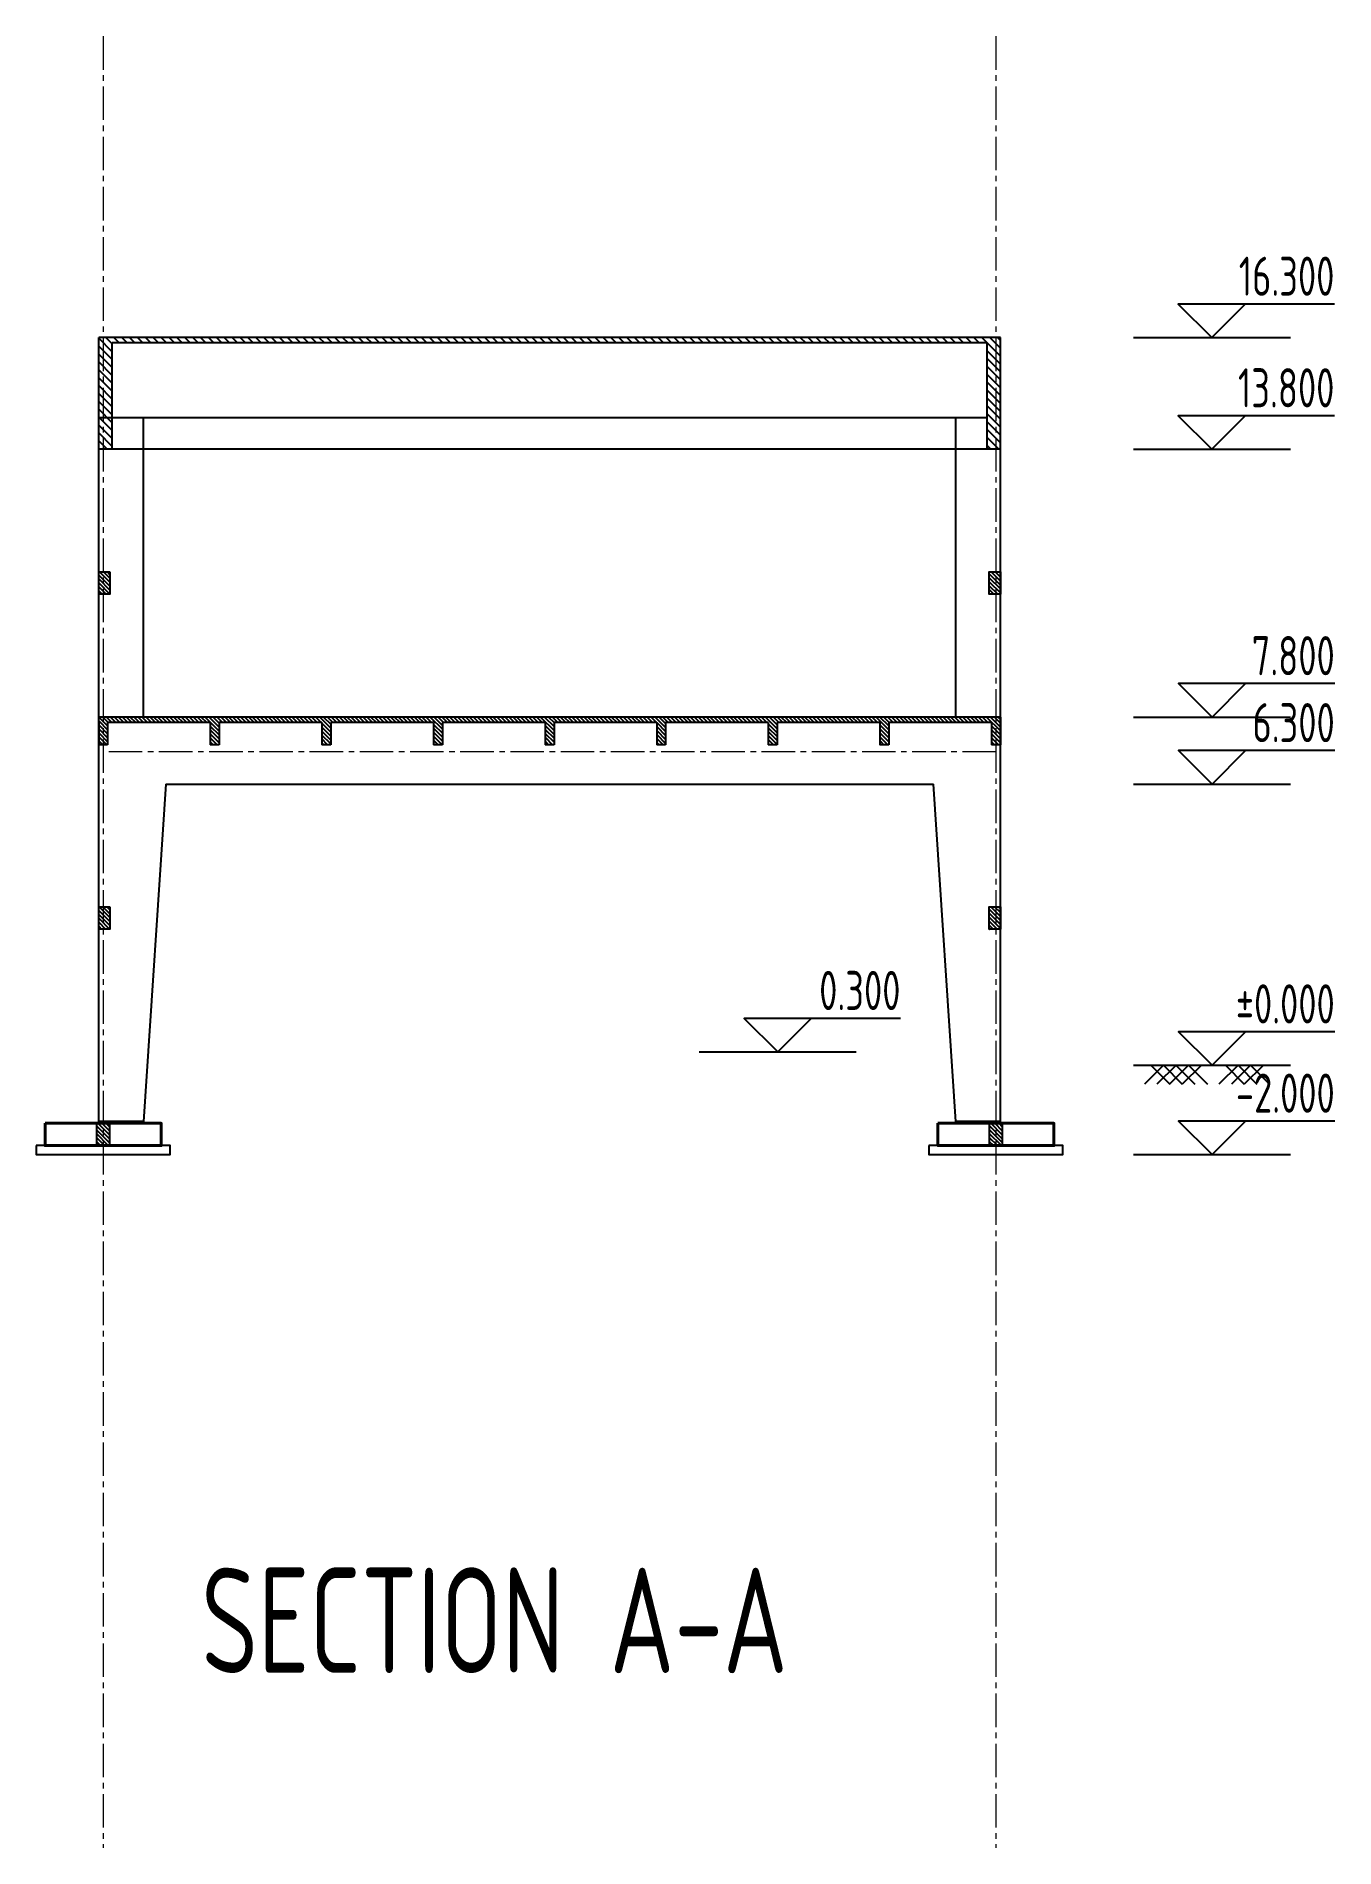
# Model space of a CAD drawing. Header units: metres. Extents: x 202848 to 204724, y 1924431 to 1925550.
# Drawn here: x 203681.96 to 203711.05, y 1924909.18 to 1924949.76 of the extents above; entities that cross this region are included whole.
import ezdxf
from ezdxf.enums import TextEntityAlignment as Align

# ---------------------------------------------------------------- set-up
doc = ezdxf.new("R2010")
doc.units = ezdxf.units.M
doc.header["$MEASUREMENT"] = 0
doc.linetypes.add('CENTER2', pattern=[1.125, 0.75, -0.125, 0.125, -0.125])
doc.linetypes.add('HIDDEN2', pattern=[0.1875, 0.125, -0.0625])
doc.layers.add('Axis', color=1, linetype='CENTER2', lineweight=5)
doc.layers.add('RC_Footing', color=3, linetype='Continuous', lineweight=40)
for name, color, linetype in [('Beam', 7, 'Continuous'), ('Columns', 2, 'Continuous'), ('Frame', 7, 'Continuous'), ('Hidden', 7, 'HIDDEN2'), ('PC_footing', 4, 'Continuous'), ('plate', 7, 'Continuous'), ('Wall Beam', 7, 'Continuous')]:
    doc.layers.add(name, color=color, linetype=linetype)
doc.styles.add('YQ_DIM', font='SUPEROS.SHX', dxfattribs={"width": 0.8, "bigfont": 'HZDX.SHX'})
doc.styles.add('YQ_ELEV', font='SUPEROS.SHX', dxfattribs={"width": 0.8, "bigfont": 'HZDX.SHX'})
pattern_1 = [(315, (203545.81925, 1924894.740676), (0.044194174, 0.044194174), [])]

msp = doc.modelspace()

# ---------------------------------------------------------------- texts
at = {"color": 7, "style": 'YQ_ELEV', "width": 0.8}
for s, p in [('16.300', (203711.0382, 1924944.3876)), ('13.800', (203711.0382, 1924941.8876)), ('7.800', (203711.0459, 1924935.8876)), ('6.300', (203711.0459, 1924934.3876)), ('0.300', (203701.3165, 1924928.3876)), ('%%p0.000', (203711.0459, 1924928.0876)), ('-2.000', (203711.0459, 1924926.0876))]:
    msp.add_text(s, height=0.875, dxfattribs=at).set_placement(p, align=Align.MIDDLE_RIGHT)
at = {"layer": 'Hidden', "insert": (203685.6523, 1924915.4579), "char_height": 2.358578, "attachment_point": 1, "style": 'YQ_DIM'}
msp.add_mtext_dynamic_manual_height_columns('SECTION A-A', width=29.918481, gutter_width=11.7929, heights=[0], dxfattribs=at)

# ---------------------------------------------------------------- hatches: boundary and pattern name
h = msp.add_hatch(color=256)
h.dxf.hatch_style = 1
h.paths.add_polyline_path([(203684.0052, 1924925.4126), (203684.0052, 1924925.4526), (203683.7052, 1924925.4526), (203683.7052, 1924925.4126)])
h = msp.add_hatch(color=256)
h.dxf.hatch_style = 1
h.paths.add_polyline_path([(203703.2052, 1924925.4126), (203703.2052, 1924925.4526), (203702.9052, 1924925.4526), (203702.9052, 1924925.4126)])
h = msp.add_hatch()
h.set_pattern_fill('ANSI31', color=256, scale=0.5, angle=-90)
h.set_pattern_definition([(315, (203525.56925, 1924858.0568), (0.044194174, 0.044194174), [])])
h.paths.add_polyline_path([(203683.6052, 1924925.4094), (203683.3052, 1924925.4094), (203683.3052, 1924924.9158), (203683.6052, 1924924.9158)])
h = msp.add_hatch()
h.set_pattern_fill('ANSI31', color=256, scale=0.5, angle=-90)
h.set_pattern_definition([(315, (203545.56925, 1924858.06001), (0.044194174, 0.044194174), [])])
h.paths.add_polyline_path([(203703.6052, 1924925.4126), (203703.3052, 1924925.4126), (203703.3052, 1924924.9126), (203703.6052, 1924924.9126)])
at = {"layer": 'Beam'}
h = msp.add_hatch(dxfattribs=at)
h.set_pattern_fill('ANSI31', color=256, scale=0.5, angle=-90)
h.set_pattern_definition([(315, (-1721233.77826, 2128583.85882), (0.0441941738242, 0.0441941738242), [])])
h.paths.add_polyline_path([(203691.0552, 1924933.8926), (203691.0552, 1924934.3926), (203693.3552, 1924934.3926), (203693.3552, 1924933.8926), (203693.5552, 1924933.8926), (203693.5552, 1924934.3926), (203695.8552, 1924934.3926), (203695.8552, 1924933.8926), (203696.0552, 1924933.8926), (203696.0552, 1924934.3926), (203698.3552, 1924934.3926), (203698.3552, 1924933.8926), (203698.5552, 1924933.8926), (203698.5552, 1924934.3926), (203700.8552, 1924934.3926), (203700.8552, 1924933.8926), (203701.0552, 1924933.8926), (203701.0552, 1924934.3926), (203703.3552, 1924934.3926), (203703.3552, 1924933.8926), (203703.4552, 1924933.8926), (203703.4552, 1924934.5126), (203683.4552, 1924934.5126), (203683.4552, 1924933.8926), (203683.5552, 1924933.8926), (203683.5552, 1924934.3926), (203685.8552, 1924934.3926), (203685.8552, 1924933.8926), (203686.0552, 1924933.8926), (203686.0552, 1924934.3926), (203688.3552, 1924934.3926), (203688.3552, 1924933.8926), (203688.5552, 1924933.8926), (203688.5552, 1924934.3926), (203690.8552, 1924934.3926), (203690.8552, 1924933.8926)])
h.paths.add_polyline_path([(203683.4552, 1924933.8926), (203683.4552, 1924934.5126), (203683.3552, 1924934.5126), (203683.3552, 1924934.3926), (203683.3552, 1924933.8926)])
h.paths.add_polyline_path([(203703.5552, 1924933.8926), (203703.5552, 1924934.5126), (203703.4552, 1924934.5126), (203703.4552, 1924933.8926)])
at = {"layer": 'plate'}
h = msp.add_hatch(dxfattribs=at)
h.set_pattern_fill('ANSI31', color=0, angle=-90)
h.set_pattern_definition([(315, (203545.81925, 1924894.74068), (0.08838835, 0.08838835), [])])
h.paths.add_polyline_path([(203703.2552, 1924940.5126), (203703.5552, 1924940.5126), (203703.5552, 1924943.0126), (203683.3552, 1924943.0126), (203683.3552, 1924940.5126), (203683.6552, 1924940.5126), (203683.6552, 1924942.8926), (203703.2552, 1924942.8926)])
at = {"layer": 'Wall Beam'}
h = msp.add_hatch(dxfattribs=at)
h.set_pattern_fill('ANSI31', color=0, scale=0.5, angle=-90)
h.set_pattern_definition(pattern_1)
h.paths.add_polyline_path([(203683.6052, 1924937.2626), (203683.6052, 1924937.7626), (203683.5052, 1924937.7626), (203683.5052, 1924937.2626)])
h.paths.add_polyline_path([(203683.5052, 1924937.2626), (203683.5052, 1924937.7626), (203683.3552, 1924937.7626), (203683.3552, 1924937.2626)])
h = msp.add_hatch(dxfattribs=at)
h.set_pattern_fill('ANSI31', color=0, scale=0.5, angle=-90)
h.set_pattern_definition(pattern_1)
h.paths.add_polyline_path([(203703.5552, 1924937.2626), (203703.5552, 1924937.7626), (203703.4552, 1924937.7626), (203703.4552, 1924937.2626)])
h.paths.add_polyline_path([(203703.4552, 1924937.2626), (203703.4552, 1924937.7626), (203703.3052, 1924937.7626), (203703.3052, 1924937.2626)])
h = msp.add_hatch(dxfattribs=at)
h.set_pattern_fill('ANSI31', color=0, scale=0.5, angle=-90)
h.set_pattern_definition(pattern_1)
h.paths.add_polyline_path([(203683.6052, 1924929.7626), (203683.6052, 1924930.2626), (203683.5052, 1924930.2626), (203683.5052, 1924929.7626)])
h.paths.add_polyline_path([(203683.5052, 1924929.7626), (203683.5052, 1924930.2626), (203683.3552, 1924930.2626), (203683.3552, 1924929.7626)])
h = msp.add_hatch(dxfattribs=at)
h.set_pattern_fill('ANSI31', color=0, scale=0.5, angle=-90)
h.set_pattern_definition(pattern_1)
h.paths.add_polyline_path([(203703.5552, 1924929.7626), (203703.5552, 1924930.2626), (203703.4552, 1924930.2626), (203703.4552, 1924929.7626)])
h.paths.add_polyline_path([(203703.4552, 1924929.7626), (203703.4552, 1924930.2626), (203703.3052, 1924930.2626), (203703.3052, 1924929.7626)])

# ---------------------------------------------------------------- linework, layer by layer
for p, q in [((203703.5552, 1924943.0126), (203683.3552, 1924943.0126)), ((203703.2552, 1924942.8926), (203683.6552, 1924942.8926)), ((203706.5376, 1924943.0126), (203710.0542, 1924943.0126)), ((203703.2552, 1924941.2126), (203683.3552, 1924941.2126)), ((203703.5552, 1924940.5126), (203683.3552, 1924940.5126)), ((203706.5376, 1924940.5126), (203710.0542, 1924940.5126)), ((203706.5376, 1924934.5126), (203710.0542, 1924934.5126)), ((203706.5376, 1924933.0126), (203710.0542, 1924933.0126)), ((203696.8082, 1924927.0126), (203700.3248, 1924927.0126)), ((203706.5376, 1924926.7126), (203710.0542, 1924926.7126)), ((203707.207, 1924926.7156), (203706.7813, 1924926.2928)), ((203706.9251, 1924926.7156), (203707.3479, 1924926.2898)), ((203707.4899, 1924926.7146), (203707.0621, 1924926.2898)), ((203707.207, 1924926.7156), (203707.6298, 1924926.2898)), ((203707.7727, 1924926.7136), (203707.346, 1924926.2898)), ((203707.4889, 1924926.7156), (203707.9117, 1924926.2898)), ((203708.0585, 1924926.7156), (203707.6298, 1924926.2898)), ((203707.7707, 1924926.7156), (203708.1935, 1924926.2898)), ((203708.878, 1924926.7126), (203708.4522, 1924926.2898)), ((203708.5961, 1924926.7126), (203709.0189, 1924926.2869)), ((203709.1608, 1924926.7116), (203708.7331, 1924926.2869)), ((203708.878, 1924926.7126), (203709.3007, 1924926.2869)), ((203709.4436, 1924926.7107), (203709.0169, 1924926.2869)), ((203709.1598, 1924926.7126), (203709.5826, 1924926.2869)), ((203706.5376, 1924924.7126), (203710.0542, 1924924.7126))]:
    msp.add_line(p, q)
for points in [[(203711.0382, 1924943.7626), (203707.5382, 1924943.7626), (203708.2882, 1924943.0126), (203709.0382, 1924943.7626)], [(203711.0382, 1924941.2626), (203707.5382, 1924941.2626), (203708.2882, 1924940.5126), (203709.0382, 1924941.2626)], [(203711.0459, 1924935.2626), (203707.5459, 1924935.2626), (203708.2959, 1924934.5126), (203709.0459, 1924935.2626)], [(203711.0459, 1924933.7626), (203707.5459, 1924933.7626), (203708.2959, 1924933.0126), (203709.0459, 1924933.7626)], [(203701.3165, 1924927.7626), (203697.8165, 1924927.7626), (203698.5665, 1924927.0126), (203699.3165, 1924927.7626)], [(203711.0459, 1924927.4626), (203707.5459, 1924927.4626), (203708.2959, 1924926.7126), (203709.0459, 1924927.4626)], [(203711.0459, 1924925.4626), (203707.5459, 1924925.4626), (203708.2959, 1924924.7126), (203709.0459, 1924925.4626)]]:
    msp.add_lwpolyline(points)
for points in [[(203683.7052, 1924925.4526), (203683.7052, 1924925.4126), (203684.0052, 1924925.4126), (203684.0052, 1924925.4526)], [(203702.9052, 1924925.4526), (203702.9052, 1924925.4126), (203703.2052, 1924925.4126), (203703.2052, 1924925.4526)], [(203683.3052, 1924925.4094), (203683.3052, 1924924.9158), (203683.6052, 1924924.9158), (203683.6052, 1924925.4094)], [(203703.3052, 1924925.4126), (203703.3052, 1924924.9126), (203703.6052, 1924924.9126), (203703.6052, 1924925.4126)]]:
    msp.add_lwpolyline(points, close=True)
at = {"layer": 'Axis'}
for p, q in [((203683.4552, 1924949.763), (203683.4552, 1924909.1844)), ((203703.4552, 1924949.763), (203703.4552, 1924909.1844)), ((203703.4552, 1924933.7369), (203683.4552, 1924933.7369))]:
    msp.add_line(p, q, dxfattribs=at)
at = {"layer": 'Beam'}
for p, q in [((203683.3552, 1924940.5126), (203683.3552, 1924943.0126)), ((203683.6552, 1924940.5126), (203683.6552, 1924942.8926)), ((203703.2552, 1924940.5126), (203703.2552, 1924942.8926)), ((203703.5552, 1924940.5126), (203703.5552, 1924943.0126)), ((203683.3552, 1924934.3926), (203683.3552, 1924934.5126)), ((203683.3552, 1924934.3926), (203683.3552, 1924933.8926)), ((203683.5552, 1924934.3926), (203683.5552, 1924933.8926)), ((203685.8552, 1924934.3926), (203685.8552, 1924933.8926)), ((203686.0552, 1924934.3926), (203686.0552, 1924933.8926)), ((203688.3552, 1924934.3926), (203688.3552, 1924933.8926)), ((203688.5552, 1924934.3926), (203688.5552, 1924933.8926)), ((203690.8552, 1924934.3926), (203690.8552, 1924933.8926)), ((203691.0552, 1924934.3926), (203691.0552, 1924933.8926)), ((203693.3552, 1924934.3926), (203693.3552, 1924933.8926)), ((203693.5552, 1924934.3926), (203693.5552, 1924933.8926)), ((203695.8552, 1924934.3926), (203695.8552, 1924933.8926)), ((203696.0552, 1924934.3926), (203696.0552, 1924933.8926)), ((203698.3552, 1924934.3926), (203698.3552, 1924933.8926)), ((203698.5552, 1924934.3926), (203698.5552, 1924933.8926)), ((203700.8552, 1924934.3926), (203700.8552, 1924933.8926)), ((203701.0552, 1924934.3926), (203701.0552, 1924933.8926)), ((203703.3552, 1924934.3926), (203703.3552, 1924933.8926)), ((203703.5552, 1924934.5126), (203703.5552, 1924933.8926)), ((203683.5552, 1924933.8926), (203683.3552, 1924933.8926)), ((203686.0552, 1924933.8926), (203685.8552, 1924933.8926)), ((203688.5552, 1924933.8926), (203688.3552, 1924933.8926)), ((203691.0552, 1924933.8926), (203690.8552, 1924933.8926)), ((203693.5552, 1924933.8926), (203693.3552, 1924933.8926)), ((203696.0552, 1924933.8926), (203695.8552, 1924933.8926)), ((203698.5552, 1924933.8926), (203698.3552, 1924933.8926)), ((203701.0552, 1924933.8926), (203700.8552, 1924933.8926)), ((203703.5552, 1924933.8926), (203703.3552, 1924933.8926)), ((203684.8552, 1924933.0126), (203702.0552, 1924933.0126))]:
    msp.add_line(p, q, dxfattribs=at)
at = {"layer": 'Columns'}
for p, q in [((203683.3552, 1924934.5126), (203683.3552, 1924941.2126)), ((203684.3552, 1924934.5126), (203684.3552, 1924941.2126)), ((203702.5552, 1924934.5126), (203702.5552, 1924941.2126)), ((203703.5552, 1924934.5126), (203703.5552, 1924941.2126)), ((203683.3552, 1924925.4526), (203683.3552, 1924934.5126)), ((203703.5552, 1924925.4526), (203703.5552, 1924934.5126)), ((203684.8552, 1924933.0126), (203684.3552, 1924925.4526)), ((203702.5552, 1924925.4526), (203702.0552, 1924933.0126)), ((203684.3552, 1924925.4526), (203683.3552, 1924925.4526)), ((203703.5552, 1924925.4526), (203702.5552, 1924925.4526))]:
    msp.add_line(p, q, dxfattribs=at)
at = {"layer": 'Frame'}
for p, q in [((203703.5552, 1924934.5126), (203683.3552, 1924934.5126)), ((203685.8552, 1924934.3926), (203683.5552, 1924934.3926)), ((203688.3552, 1924934.3926), (203686.0552, 1924934.3926)), ((203690.8552, 1924934.3926), (203688.5552, 1924934.3926)), ((203693.3552, 1924934.3926), (203691.0552, 1924934.3926)), ((203695.8552, 1924934.3926), (203693.5552, 1924934.3926)), ((203698.3552, 1924934.3926), (203696.0552, 1924934.3926)), ((203700.8552, 1924934.3926), (203698.5552, 1924934.3926)), ((203703.3552, 1924934.3926), (203701.0552, 1924934.3926))]:
    msp.add_line(p, q, dxfattribs=at)
at = {"layer": 'PC_footing'}
for points in [[(203681.9552, 1924924.9126), (203681.9552, 1924924.7126), (203684.9552, 1924924.7126), (203684.9552, 1924924.9126)], [(203701.9552, 1924924.9126), (203701.9552, 1924924.7126), (203704.9552, 1924924.7126), (203704.9552, 1924924.9126)]]:
    msp.add_lwpolyline(points, close=True, dxfattribs=at)
at = {"layer": 'RC_Footing'}
for points in [[(203682.1552, 1924925.4126), (203682.1552, 1924924.9126), (203684.7552, 1924924.9126), (203684.7552, 1924925.4126)], [(203702.1552, 1924925.4126), (203702.1552, 1924924.9126), (203704.7552, 1924924.9126), (203704.7552, 1924925.4126)]]:
    msp.add_lwpolyline(points, close=True, dxfattribs=at)
at = {"layer": 'Wall Beam'}
for points in [[(203683.6052, 1924937.7626), (203683.6052, 1924937.2626), (203683.3552, 1924937.2626), (203683.3552, 1924937.7626)], [(203703.5552, 1924937.7626), (203703.5552, 1924937.2626), (203703.3052, 1924937.2626), (203703.3052, 1924937.7626)], [(203683.6052, 1924930.2626), (203683.6052, 1924929.7626), (203683.3552, 1924929.7626), (203683.3552, 1924930.2626)], [(203703.5552, 1924930.2626), (203703.5552, 1924929.7626), (203703.3052, 1924929.7626), (203703.3052, 1924930.2626)]]:
    msp.add_lwpolyline(points, close=True, dxfattribs=at)

msp.set_redraw_order([(e.dxf.handle, doc.entitydb.next_handle()) for e in msp.query("TEXT MTEXT ATTDEF DIMENSION ARC_DIMENSION")])  # texts and dimensions are drawn at this point

doc.saveas('drawing.dxf')
